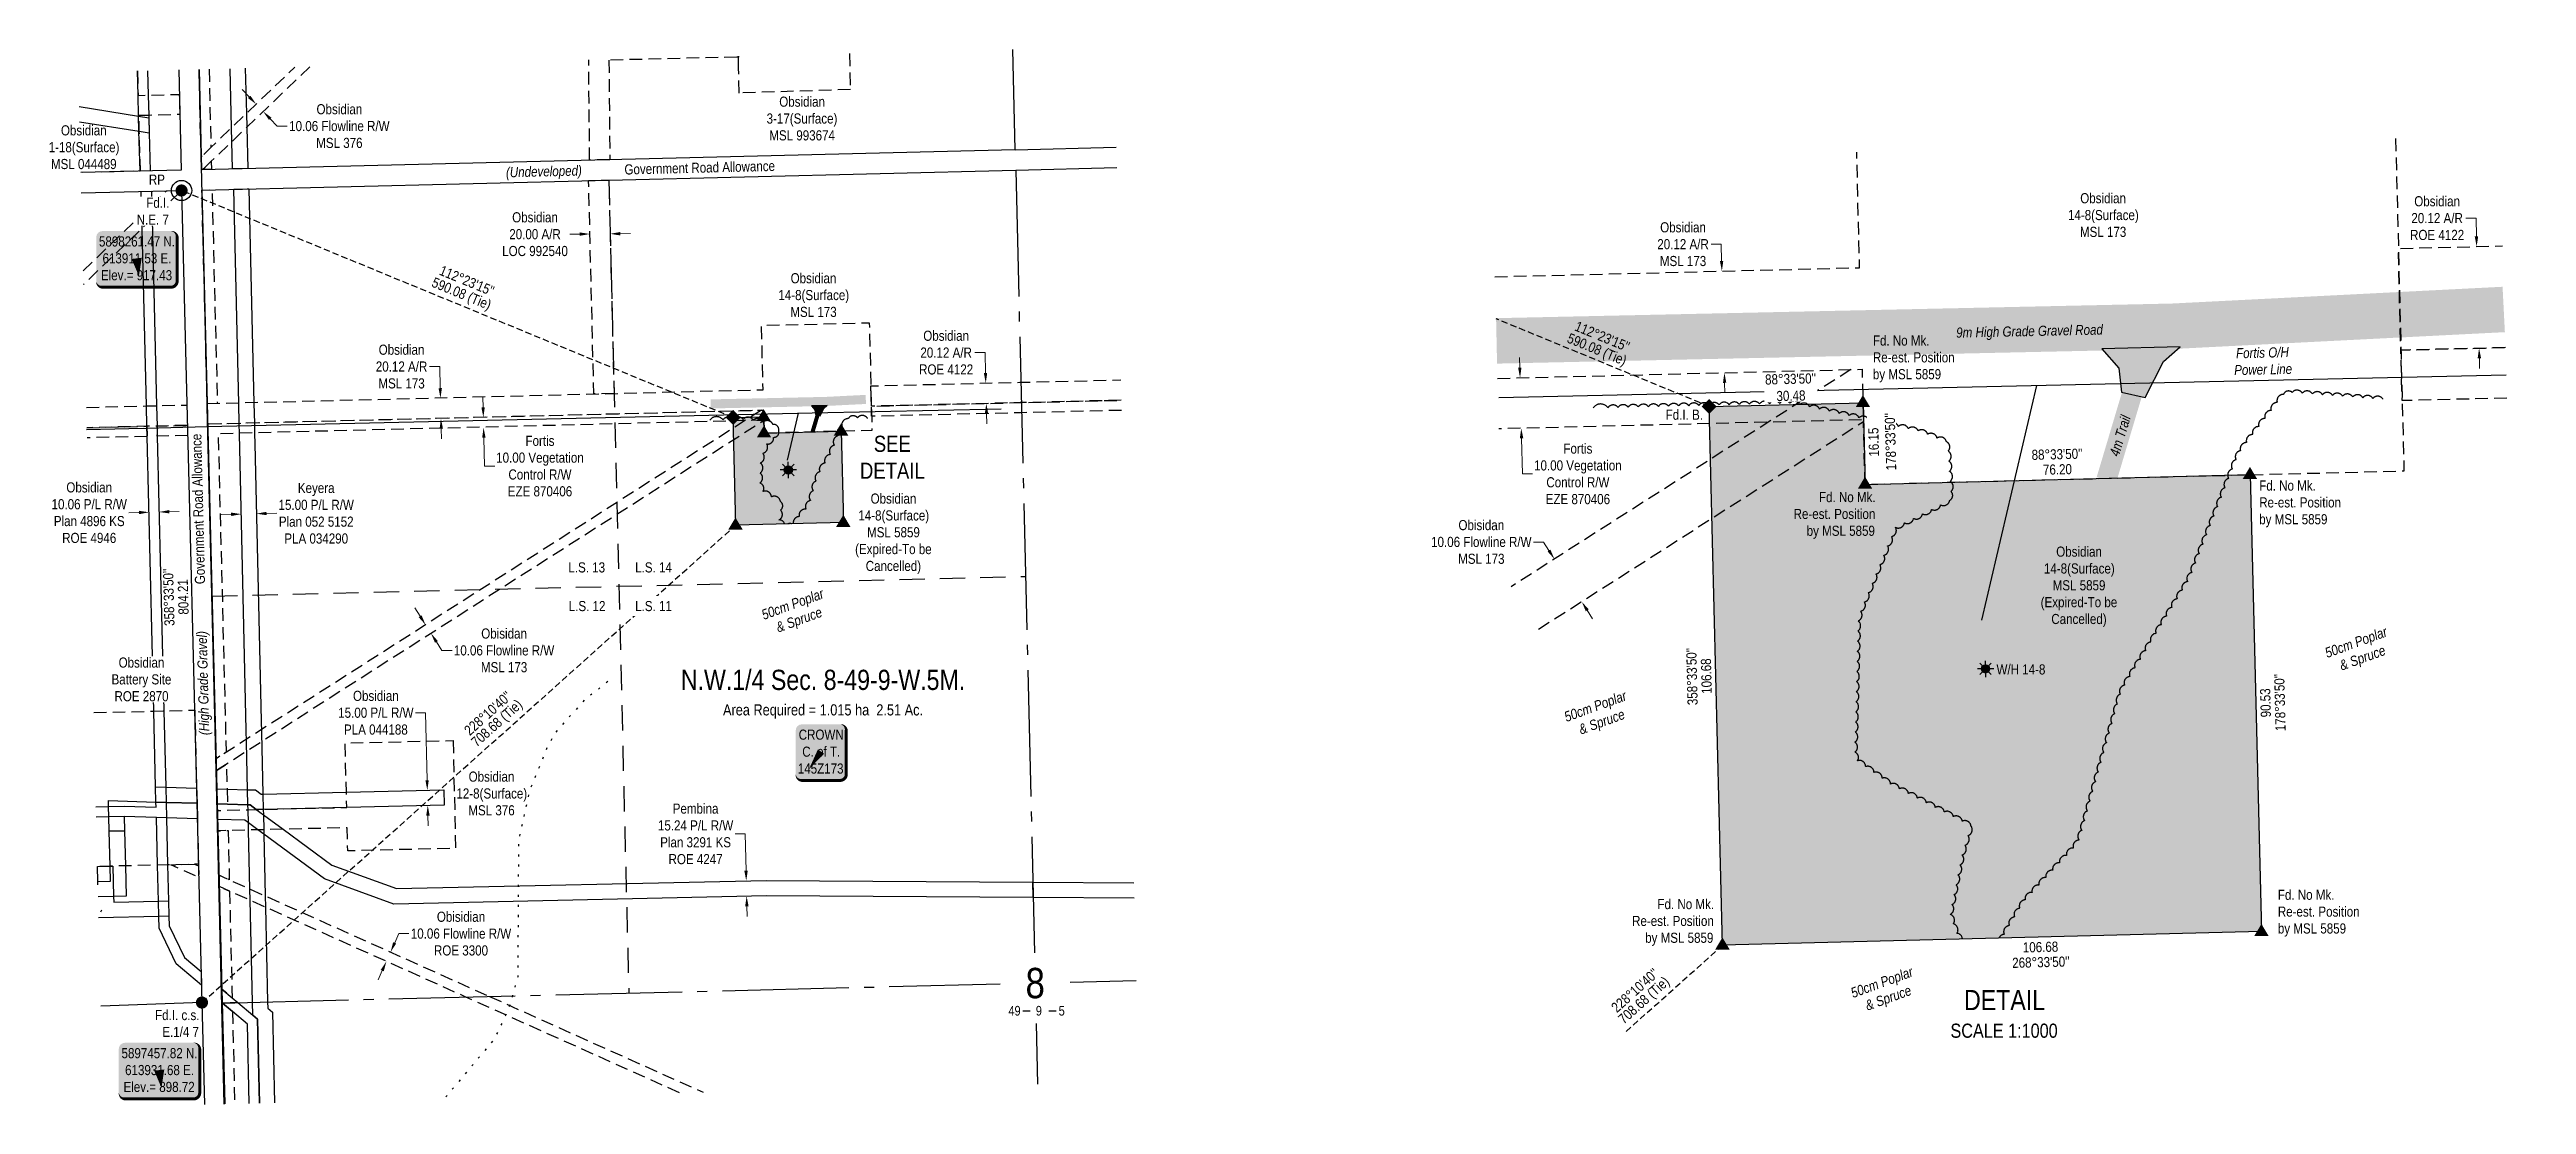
# Model space of a CAD drawing. Extents: x 611326 to 619223, y 5897357 to 5902021.
# Drawn here: x 613781 to 616231, y 5897357 to 5898401 of the extents above; entities that cross this region are included whole.
import ezdxf
from ezdxf.enums import TextEntityAlignment as Align

# ---------------------------------------------------------------- set-up
doc = ezdxf.new("R2010")
doc.units = 0
doc.header["$LTSCALE"] = 5
doc.header["$PDSIZE"] = 0.5
for name, pattern in [('0', [1, 1, 0]), ('foc-ACCESSROAD', [3.75, 2.5, -1.25]), ('foc-FLOWLINE', [3.75, 2.5, -1.25]), ('foc-LSD', [8, 5, -3]), ('foc-QUARTERLINE', [33, 25, -3, 2, -3]), ('foc-TIELINE', [1.875, 1.25, -0.625]), ('foc-WHEELTRACKS', [2, 0.4, -1.6])]:
    doc.linetypes.add(name, pattern=pattern)
doc.layers.get('Defpoints').update_dxf_attribs({"color": 9})
for name, color, linetype in [('10', 1, 'Continuous'), ('35', 37, 'Continuous'), ('9', 3, 'Continuous'), ('AS-OWNER', 7, 'Continuous'), ('AS-POWER', 104, 'foc-POWER'), ('AS-POWER-T', 104, 'Continuous'), ('AS-ROADS', 254, 'Continuous'), ('C-AR', 13, 'foc-ACCESSROAD'), ('C-FLOWLINE', 13, 'foc-FLOWLINE'), ('C-RW', 13, 'Continuous'), ('C-SYMBOL', 7, 'Continuous'), ('C-WS', 13, 'foc-ACCESSROAD'), ('C-WS-S', 8, 'Continuous'), ('DETAIL-T', 7, 'Continuous'), ('F-EZE', 190, 'foc-FLOWLINE'), ('F-RW', 190, 'Continuous'), ('F-VCE', 190, 'foc-FLOWLINE'), ('L-AREAREQUIRED', 7, 'Continuous'), ('L-BD', 7, 'Continuous'), ('L-BD1', 253, 'Continuous'), ('L-MON', 1, 'Continuous'), ('L-QSEC', 8, 'foc-QUARTERLINE'), ('L-ROAD-T', 7, 'Continuous'), ('L-SEC', 7, 'Continuous'), ('L-SECLBL', 7, 'Continuous'), ('L-SECTION-LSD', 7, 'foc-LSD'), ('L-TIE', 7, 'foc-TIELINE'), ('P-PROPOSED', 10, 'Continuous'), ('P-PROPOSED-H', 21, 'Continuous'), ('T-BUSH', 110, '0'), ('T-BUSH-T', 110, 'Continuous'), ('T-WATER-P3', 160, 'foc-WHEELTRACKS')]:
    doc.layers.add(name, color=color, linetype=linetype)
for name, color, linetype, lineweight in [('C-AR-T', 13, 'Continuous', 9), ('C-FLOWLINE-T', 13, 'Continuous', 9), ('C-RW-T', 13, 'Continuous', 9), ('C-WS-T', 13, 'Continuous', 9), ('F-RW-T', 190, 'Continuous', 9), ('F-VCE-T', 190, 'Continuous', 9), ('T-TEXT', 48, 'Continuous', 18)]:
    doc.layers.add(name, color=color, linetype=linetype, lineweight=lineweight)
doc.styles.add('100L', font='ARIALN.TTF', dxfattribs={"height": 11})
doc.styles.add('175L', font='ARIALN.TTF', dxfattribs={"height": 20})
doc.styles.add('80', font='ARIALN.TTF', dxfattribs={"height": 10})
doc.styles.add('80CG', font='ARIALN.TTF', dxfattribs={"height": 10})
doc.styles.add('80L', font='ARIALN.TTF', dxfattribs={"height": 10})
doc.styles.add('80LS', font='ARIALNI.TTF', dxfattribs={"height": 10})
doc.styles.add('foc-LtypeFont', font='ARIALN.TTF', dxfattribs={"height": 7.35})
doc.styles.add('SIMPLEX', font='ARIALN.TTF')
doc.linetypes.add('foc-POWER', pattern='A,6,-1,["P",foc-LtypeFont,S=0.2,R=0,X=-0.625,Y=-0.75],-1.24,4', length=12.24)
doc.dimstyles.new('Compass 5 000', dxfattribs={"dimscale": 5, "dimtxt": 9, "dimasz": 2, "dimexe": 0.2, "dimexo": 0.0625, "dimgap": 0.5, "dimtad": 0, "dimtih": 1, "dimtoh": 1, "dimzin": 0, "dimdsep": 46, "dimtxsty": '80CG', "dimcen": 0.1, "dimse1": 1, "dimse2": 1, "dimclrd": 256, "dimclrt": 256, "dimaunit": 1, "dimadec": 4, "dimazin": 0, "dimtfac": 0.06, "dimtofl": 0, "dimtmove": 0, "dimatfit": 1, "dimfxl": 0.2, "dimtolj": 1, "dimtzin": 0, "dimlwd": -1, "dimarcsym": 0})

msp = doc.modelspace()

# ---------------------------------------------------------------- texts
at = {"layer": 'AS-POWER-T', "insert": (615940.747, 5898105.359), "char_height": 9.99619, "attachment_point": 1, "rotation": 1.291196, "style": '80L'}
msp.add_mtext_dynamic_manual_height_columns('\\pi2.5633;{\\fArial Narrow|b0|i1|c0|p34;Fortis O/H\\P\\pi0.33703;Power Line}', width=57.1191, gutter_width=50, heights=[0], dxfattribs=at)
at = {"layer": 'C-SYMBOL', "color": 3, "style": '175L'}
msp.add_text('N.W.1/4 Sec. 8-49-9-W.5M.', height=19.99237, dxfattribs=at).set_placement((614545.943, 5897761.172), align=Align.BOTTOM_CENTER)
at = {"layer": 'C-WS-T', "attachment_point": 1, "style": '80L'}
for s, width, insert, char_height in [('\\pi12.811;Obsidian\\P\\pi0.29165;3-17(Surface)\\P\\pi2.9578;MSL 993674', 69.43834, (614489.837, 5898354.398), 9.99619), ('\\pi12.811;Obsidian\\P\\pi0.6769;1-18(Surface)\\P\\pi2.9339;MSL 044489', 69.43834, (613779.402, 5898326.016), 9.99619), ('\\pi12.811;Obsidian\\P\\pi0.6769;14-8(Surface)\\P\\pi12.5;MSL 173', 69.43834, (615776.531, 5898258.864), 9.99619), ('\\pi12.811;Obsidian\\P\\pi0.6769;14-8(Surface)\\P\\pi12.5;MSL 173', 69.43834, (614501.094, 5898179.669), 9.99619), ('\\pi15.523;Obsidian\\P\\pi3.3891;14-8(Surface)\\P\\pi12.015;MSL 5859\\P\\pi0.15704;(Expired-To be \\P\\pi10.685;Cancelled)', 74.86272, (614577.492, 5897961.586), 9.99619), ('\\pi15.523;Obsidian\\P\\pi3.3891;14-8(Surface)\\P\\pi12.015;MSL 5859\\P\\pi0.15704;(Expired-To be \\P\\pi10.685;Cancelled)', 74.86272, (615750.042, 5897909.069), 9.99619), ('W/H 14-8', 48.33403, (615706.521, 5897792.525), 9.9962), ('\\pi12.811;Obsidian\\P\\pi0.6769;12-8(Surface)\\P\\pi12.5;MSL 376', 69.43834, (614182.659, 5897686.399), 9.99619)]:
    msp.add_mtext_dynamic_manual_height_columns(s, width=width, gutter_width=50, heights=[0], dxfattribs=dict(at, insert=insert, char_height=char_height))
at = {"layer": 'DETAIL-T', "color": 3, "style": '80CG'}
for s, insert, char_height, width, attachment_point in [('SEE\\PDETAIL', (614614.514, 5897997.476), 15.9939, 63.61185, 5), ('\\pi74.076;DETAIL\\P\\pi60.604;{\\H0.7x;SCALE 1:1000}', (615600.361, 5897470.281), 19.99237, 225.74806, 1)]:
    msp.add_mtext(s, dxfattribs=dict(at, insert=insert, char_height=char_height, width=width, attachment_point=attachment_point))
at = {"layer": 'L-AREAREQUIRED', "color": 5, "style": '100L'}
msp.add_text('Area Required = 1.015 ha  2.51 Ac.', height=10.9958, dxfattribs=at).set_placement((614545.943, 5897738.68), align=Align.BOTTOM_CENTER)
at = {"layer": 'L-BD', "style": '80L'}
for s, height, rotation, p in [("112°23'15''", 9.99619, 337.6144, (614193.747, 5898172.254)), ('590.08 (Tie)', 9.99619, 337.6144, (614188.037, 5898158.39)), ("112°23'15''", 9.99619, 337.6144, (615316.666, 5898117.067)), ('590.08 (Tie)', 9.99619, 337.6144, (615310.955, 5898103.203)), ("358°33'50''", 9.99619, 91.4366, (613898.85, 5897858.934)), ('804.21', 9.9962, 91.4366, (613913.09, 5897859.291)), ("228°10'40''", 9.99619, 41.8228, (614214.458, 5897744.146)), ('708.68 (Tie)', 9.99619, 41.8228, (614223.956, 5897733.531)), ("228°10'40''", 9.99619, 41.8228, (615348.936, 5897469.917)), ('708.68 (Tie)', 9.99619, 41.8228, (615358.435, 5897459.302))]:
    msp.add_text(s, height=height, rotation=rotation, dxfattribs=at).set_placement(p, align=Align.MIDDLE)
at = {"layer": 'L-BD1', "style": '80L'}
for s, height, rotation, p in [("88°33'50''", 9.9962, 1.4386, (615766.418, 5898000.459)), ('76.20', 9.9962, 1.4386, (615766.795, 5897985.469)), ("358°33'50''", 9.99619, 91.4386, (615405.284, 5897780.503)), ('106.68', 9.9962, 91.4386, (615419.524, 5897780.86)), ('90.53', 9.9962, 91.4386, (615972.549, 5897754.39)), ("178°33'50''", 9.99619, 91.4386, (615986.789, 5897754.747)), ('106.68', 9.9962, 1.4386, (615750.049, 5897512.766)), ("268°33'50''", 9.99619, 1.4386, (615750.426, 5897497.777))]:
    msp.add_text(s, height=height, rotation=rotation, dxfattribs=at).set_placement(p, align=Align.MIDDLE)
at = {"layer": 'L-MON', "attachment_point": 1, "style": '80L'}
for s, width, insert, char_height in [('Fd. No Mk.\\PRe-est. Position\\Pby MSL 5859', 80.16139, (615584.272, 5898118.013), 9.99619), ('Fd.I. B.', 36.05498, (615379.337, 5898044.601), 9.9962), ('\\pi26.103;Fd. No Mk.\\P\\pi1.0101;Re-est. Position\\P\\pi13.925;by MSL 5859', 80.16139, (615504.846, 5897963.045), 9.99619), ('Fd. No Mk.\\PRe-est. Position\\Pby MSL 5859', 80.16139, (615966.35, 5897974.477), 9.99619), ('Fd. No Mk.\\PRe-est. Position\\Pby MSL 5859', 80.16139, (615984.781, 5897569.47), 9.99619), ('\\pi26.103;Fd. No Mk.\\P\\pi1.0101;Re-est. Position\\P\\pi13.925;by MSL 5859', 80.16139, (615345.107, 5897560.254), 9.99619), ('\\pi3.3953;Fd.I. c.s.\\P\\pi10.534;E.1/4 7', 45.37792, (613881.941, 5897450.441), 9.99619)]:
    msp.add_mtext_dynamic_manual_height_columns(s, width=width, gutter_width=50, heights=[0], dxfattribs=dict(at, insert=insert, char_height=char_height))
at = {"layer": 'L-ROAD-T', "style": '80L'}
for rotation, p in [(1.403479, (614423.979, 5898284.072)), (91.436667, (613927.941, 5897946.296))]:
    msp.add_text('Government Road Allowance', height=9.99619, rotation=rotation, dxfattribs=at).set_placement(p, align=Align.MIDDLE_CENTER)
at = {"layer": 'T-BUSH-T', "char_height": 9.99619, "attachment_point": 1, "rotation": 20, "style": '80L'}
for insert in [(614483.526, 5897845.717), (616029.746, 5897807.973), (615277.389, 5897744.667), (615560.773, 5897471.453)]:
    msp.add_mtext_dynamic_manual_height_columns('\\pi0.46135;{\\fArial Narrow|b0|i1|c0|p34;50cm Poplar\\P\\pi9.745;& Spruce}', width=65.40696, gutter_width=50, heights=[0], dxfattribs=dict(at, insert=insert))
at = {"layer": 'T-TEXT', "style": '80LS'}
for s, rotation, p in [('(Undeveloped)', 1.403479, (614269.894, 5898280.401)), ('(High Grade Gravel)', 91.436667, (613932.682, 5897773.971))]:
    msp.add_text(s, height=9.99619, rotation=rotation, dxfattribs=at).set_placement(p, align=Align.MIDDLE_CENTER)
at = {"layer": 'T-TEXT', "char_height": 9.99619, "attachment_point": 1, "style": '80L'}
for s, width, insert, rotation in [('{\\fArial Narrow|b0|i1|c0|p34;9m High Grade Gravel Road}', 147.65717, (615666.548, 5898125.786), 1.241195), ('\\pi0.3205;{\\fArial Narrow|b0|i1|c0|p34;4m Trail}', 41.95539, (615817.895, 5898000.117), 73.397372)]:
    msp.add_mtext_dynamic_manual_height_columns(s, width=width, gutter_width=50, heights=[0], dxfattribs=dict(at, insert=insert, rotation=rotation))

# ---------------------------------------------------------------- blocks, each defined once
blk = doc.blocks.new('fdia')
at = {"color": 255, "const_width": 1}
blk.add_lwpolyline([(-0.5, 0, 1), (0.5, 0, 1)], format="xyb", close=True, dxfattribs=at)
blk = doc.blocks.new('Fdiaa')
blk.add_blockref('fdia', (0, 0))
blk = doc.blocks.new('fdib')
at = {"color": 1, "const_width": 1.6}
blk.add_lwpolyline([(-0.4, 0, 1), (0.4, 0, 1)], format="xyb", close=True, dxfattribs=at)
at = {"color": 1}
blk.add_circle((0, 0), 0.8, dxfattribs=at)
blk = doc.blocks.new('Fdibb')
blk.add_blockref('fdib', (0, 0))
blk = doc.blocks.new('fdicc')
for name in ['Fdibb', 'Fdiaa']:
    blk.add_blockref(name, (0, 0))
blk = doc.blocks.new('FDI')
blk.add_blockref('fdicc', (0, 0))
blk = doc.blocks.new('TRIA')
blk.add_hatch(color=255).paths.add_polyline_path([(-0.04, 1.52), (-1.47, -0.87), (1.39, -0.87)])
blk = doc.blocks.new('TRIAA')
blk.add_blockref('TRIA', (0, 0))
blk = doc.blocks.new('TRIB')
at = {"color": 1}
blk.add_lwpolyline([(-1.12, -0.67), (-0.04, 1.13), (1.04, -0.67)], close=True, dxfattribs=at)
blk = doc.blocks.new('TRIBB')
blk.add_blockref('TRIB', (0, 0))
blk = doc.blocks.new('TRICC')
for name in ['TRIAA', 'TRIBB']:
    blk.add_blockref(name, (0, 0))
blk = doc.blocks.new('plspike')
blk.add_blockref('TRICC', (0, 0))
blk = doc.blocks.new('GAS')
h = blk.add_hatch(color=255)
h.dxf.hatch_style = 1
edge = h.paths.add_edge_path()
edge.add_arc((0, 0), 0.9, 0, 360)
for p, q in [((-0.81, 0), (-1.62, 0)), ((-0.57, 0.57), (-1.14, 1.14)), ((0, 0.81), (0, 1.62)), ((0.57, 0.57), (1.14, 1.14)), ((1.62, 0), (0.81, 0)), ((-0.57, -0.57), (-1.14, -1.14)), ((0, -0.81), (0, -1.62)), ((1.14, -1.14), (0.57, -0.57))]:
    blk.add_line(p, q)
blk.add_circle((0, 0), 0.8)
blk = doc.blocks.new('L-SECLBL')
at = {"layer": '9', "color": 7}
for p, q in [((-5.1, -27.8), (-12.3, -27.8)), ((20.7, -27.8), (13.5, -27.8))]:
    blk.add_line(p, q, dxfattribs=at)
at = {"layer": '10', "color": 2, "style": 'SIMPLEX'}
blk.add_attdef('SEC', text='', height=30, dxfattribs=at).set_placement((0, 0), align=Align.MIDDLE)
at = {"layer": '10', "color": 5, "style": '80L'}
blk.add_attdef('TWP', text='', height=9.5, dxfattribs=at).set_placement((-14.4, -27.4), align=Align.MIDDLE_RIGHT)
blk.add_attdef('RGE', text='', height=9.5, dxfattribs=at).set_placement((3.6, -27.4), align=Align.MIDDLE_CENTER)
blk.add_attdef('MER', text='', height=9.5, dxfattribs=at).set_placement((23.2, -27.4), align=Align.MIDDLE_LEFT)
blk = doc.blocks.new('*D419')
at = {"layer": 'Defpoints', "color": 0, "transparency": 16777216}
for p in [(614464, 5897578.2), (614470, 5897578.3), (614464.3, 5897562.9)]:
    blk.add_point(p, dxfattribs=at)
at = {"layer": 'F-RW-T', "transparency": 16777216}
for p, q in [((614469, 5897624.7), (614459, 5897624.7)), ((614469.8, 5897588.3), (614469, 5897624.7)), ((614470.6, 5897553.1), (614470.8, 5897543.1))]:
    blk.add_line(p, q, dxfattribs=at)
for points in [[(614471.5, 5897588.3), (614468.1, 5897588.3), (614470, 5897578.3)], [(614472.3, 5897553.1), (614468.9, 5897553), (614470.4, 5897563.1)]]:
    blk.add_solid(points, dxfattribs=at)
at = {"layer": 'F-RW-T', "transparency": 16777216, "insert": (614419.9, 5897624.7), "char_height": 10, "attachment_point": 5, "style": '80CG'}
blk.add_mtext('\\A1;Pembina\\P15.24 P/L R/W\\PPlan 3291 KS\\PROE 4247', dxfattribs=at)
blk = doc.blocks.new('*D420')
at = {"layer": 'C-FLOWLINE-T', "transparency": 16777216}
for p, q in [((614147.4, 5897840.1), (614142.1, 5897848.5)), ((614163.6, 5897814.8), (614169, 5897806.3)), ((614169, 5897806.3), (614179, 5897806.3))]:
    blk.add_line(p, q, dxfattribs=at)
for points in [[(614148.9, 5897841), (614146, 5897839.2), (614152.8, 5897831.7)], [(614165, 5897815.6), (614162.2, 5897813.9), (614158.2, 5897823.2)]]:
    blk.add_solid(points, dxfattribs=at)
at = {"layer": 'Defpoints', "color": 0, "transparency": 16777216}
for p in [(614125.7, 5897814.3), (614158.2, 5897823.2), (614131.1, 5897805.9)]:
    blk.add_point(p, dxfattribs=at)
at = {"layer": 'C-FLOWLINE-T', "transparency": 16777216, "insert": (614230.5, 5897806.3), "char_height": 10, "attachment_point": 5, "style": '80CG'}
blk.add_mtext('\\A1;Obisidan\\P10.06 Flowline R/W\\PMSL 173', dxfattribs=at)
blk = doc.blocks.new('*D421')
at = {"layer": 'C-AR-T', "transparency": 16777216}
for p, q in [((614166.8, 5898087.2), (614156.8, 5898087.2)), ((614167.4, 5898065.8), (614166.8, 5898087.2)), ((614168.4, 5898025.7), (614168.7, 5898015.7))]:
    blk.add_line(p, q, dxfattribs=at)
for points in [[(614169, 5898065.9), (614165.7, 5898065.8), (614167.6, 5898055.8)], [(614170.1, 5898025.7), (614166.7, 5898025.7), (614168.1, 5898035.7)]]:
    blk.add_solid(points, dxfattribs=at)
at = {"layer": 'Defpoints', "color": 0, "transparency": 16777216}
for p in [(614167.6, 5898055.8), (614192.5, 5898056.5), (614193.1, 5898036.3)]:
    blk.add_point(p, dxfattribs=at)
at = {"layer": 'C-AR-T', "transparency": 16777216, "insert": (614129.1, 5898087.2), "char_height": 10, "attachment_point": 5, "style": '80CG'}
blk.add_mtext('\\A1;Obsidian\\P20.12 A/R\\PMSL 173', dxfattribs=at)
blk = doc.blocks.new('*D422')
at = {"layer": 'Defpoints', "color": 0, "transparency": 16777216}
for p in [(614210.1, 5898036.8), (614210.2, 5898026.8), (614210.4, 5898026.8)]:
    blk.add_point(p, dxfattribs=at)
at = {"layer": 'F-VCE-T', "transparency": 16777216}
for p, q in [((614209.7, 5898046.8), (614209.5, 5898056.8)), ((614210.5, 5898016.8), (614211.2, 5897988.7)), ((614211.2, 5897988.7), (614221.2, 5897988.7))]:
    blk.add_line(p, q, dxfattribs=at)
for points in [[(614211.4, 5898046.8), (614208.1, 5898046.7), (614210, 5898036.8)], [(614212.2, 5898016.8), (614208.8, 5898016.7), (614210.2, 5898026.8)]]:
    blk.add_solid(points, dxfattribs=at)
at = {"layer": 'F-VCE-T', "transparency": 16777216, "insert": (614266, 5897988.7), "char_height": 10, "attachment_point": 5, "style": '80CG'}
blk.add_mtext('\\A1;Fortis\\P10.00 Vegetation\\PControl R/W\\PEZE 870406', dxfattribs=at)
blk = doc.blocks.new('*D423')
at = {"layer": 'C-RW-T', "transparency": 16777216}
for p, q in [((614152.8, 5897744.6), (614142.8, 5897744.6)), ((614154.4, 5897677.8), (614152.8, 5897744.6)), ((614155.2, 5897642.8), (614155.4, 5897632.8))]:
    blk.add_line(p, q, dxfattribs=at)
for points in [[(614156, 5897677.9), (614152.7, 5897677.8), (614154.6, 5897667.8)], [(614156.9, 5897642.9), (614153.5, 5897642.8), (614155, 5897652.8)]]:
    blk.add_solid(points, dxfattribs=at)
at = {"layer": 'Defpoints', "color": 0, "transparency": 16777216}
for p in [(614052.2, 5897665.4), (614154.6, 5897667.8), (614052.6, 5897650.4)]:
    blk.add_point(p, dxfattribs=at)
at = {"layer": 'C-RW-T', "transparency": 16777216, "insert": (614103.7, 5897744.6), "char_height": 10, "attachment_point": 5, "style": '80CG'}
blk.add_mtext('\\A1;Obsidian\\P15.00 P/L R/W\\PPLA 044188', dxfattribs=at)
blk = doc.blocks.new('*D424')
at = {"layer": 'Defpoints', "color": 0, "transparency": 16777216}
for p in [(613970.5, 5897941.6), (613985.6, 5897942), (613985.6, 5897941.6)]:
    blk.add_point(p, dxfattribs=at)
at = {"layer": 'F-RW-T', "transparency": 16777216}
for p, q in [((613960.6, 5897941), (613950.6, 5897940.8)), ((613995.6, 5897941.8), (614005.6, 5897942))]:
    blk.add_line(p, q, dxfattribs=at)
for points in [[(613960.5, 5897942.7), (613960.6, 5897939.3), (613970.6, 5897941.2)], [(613995.5, 5897943.5), (613995.6, 5897940.2), (613985.6, 5897941.6)]]:
    blk.add_solid(points, dxfattribs=at)
at = {"layer": 'F-RW-T', "transparency": 16777216, "insert": (614044.7, 5897942), "char_height": 10, "attachment_point": 5, "style": '80CG'}
blk.add_mtext('\\A1;Keyera\\P15.00 P/L R/W\\PPlan 052 5152\\PPLA 034290', dxfattribs=at)
blk = doc.blocks.new('*D425')
at = {"layer": 'C-FLOWLINE-T', "transparency": 16777216}
for p, q in [((614122.3, 5897516.9), (614126.4, 5897526)), ((614126.4, 5897526), (614136.4, 5897526)), ((614110, 5897489.4), (614105.9, 5897480.3))]:
    blk.add_line(p, q, dxfattribs=at)
for points in [[(614120.8, 5897517.5), (614123.8, 5897516.2), (614118.2, 5897507.7)], [(614108.5, 5897490.1), (614111.5, 5897488.7), (614114.1, 5897498.5)]]:
    blk.add_solid(points, dxfattribs=at)
at = {"layer": 'Defpoints', "color": 0, "transparency": 16777216}
for p in [(614114.1, 5897498.5), (614138.9, 5897498.4), (614134.8, 5897489.2)]:
    blk.add_point(p, dxfattribs=at)
at = {"layer": 'C-FLOWLINE-T', "transparency": 16777216, "insert": (614187.9, 5897526), "char_height": 10, "attachment_point": 5, "style": '80CG'}
blk.add_mtext('\\A1;Obisidian\\P10.06 Flowline R/W\\PROE 3300', dxfattribs=at)
blk = doc.blocks.new('*D426')
at = {"layer": 'C-AR-T', "transparency": 16777216}
for p, q in [((614706.2, 5898101), (614696.2, 5898101)), ((614706.7, 5898080.8), (614706.2, 5898101)), ((614707.6, 5898040.7), (614707.9, 5898030.7))]:
    blk.add_line(p, q, dxfattribs=at)
for points in [[(614708.3, 5898080.9), (614705, 5898080.8), (614706.9, 5898070.8)], [(614709.3, 5898040.8), (614706, 5898040.7), (614707.4, 5898050.7)]]:
    blk.add_solid(points, dxfattribs=at)
at = {"layer": 'Defpoints', "color": 0, "transparency": 16777216}
for p in [(614706.9, 5898070.8), (614709.3, 5898070.9), (614709.8, 5898050.8)]:
    blk.add_point(p, dxfattribs=at)
at = {"layer": 'C-AR-T', "transparency": 16777216, "insert": (614667.7, 5898101), "char_height": 10, "attachment_point": 5, "style": '80CG'}
blk.add_mtext('\\A1;Obsidian\\P20.12 A/R\\PROE 4122', dxfattribs=at)
blk = doc.blocks.new('RP')
at = {"layer": '35', "color": 3}
blk.add_circle((0, 0), 10, dxfattribs=at)
at = {"layer": '35', "color": 3, "style": '80'}
blk.add_attdef('RP_001', (-32.4, 5.8), '', height=10, dxfattribs=at)
blk = doc.blocks.new('*D428')
at = {"layer": 'C-AR-T', "transparency": 16777216}
for p, q in [((614305.4, 5898218.3), (614295.4, 5898218.2)), ((614345.4, 5898218.7), (614355.4, 5898218.8))]:
    blk.add_line(p, q, dxfattribs=at)
for points in [[(614305.4, 5898220), (614305.4, 5898216.7), (614315.4, 5898218.4)], [(614345.4, 5898220.4), (614345.4, 5898217), (614335.4, 5898218.6)]]:
    blk.add_solid(points, dxfattribs=at)
at = {"layer": 'Defpoints', "color": 0, "transparency": 16777216}
for p in [(614315.4, 5898218.4), (614315.4, 5898210.6), (614335.5, 5898210.8)]:
    blk.add_point(p, dxfattribs=at)
at = {"layer": 'C-AR-T', "transparency": 16777216, "insert": (614261.1, 5898218.2), "char_height": 10, "attachment_point": 5, "style": '80CG'}
blk.add_mtext('\\A1;Obsidian\\P20.00 A/R\\PLOC 992540', dxfattribs=at)
blk = doc.blocks.new('*D429')
at = {"layer": 'C-FLOWLINE-T', "transparency": 16777216}
for p, q in [((613978.4, 5898354.1), (613971.4, 5898361.4)), ((613999.2, 5898332.4), (614006.1, 5898325.2)), ((614006.1, 5898325.2), (614016.1, 5898325.2))]:
    blk.add_line(p, q, dxfattribs=at)
for points in [[(613979.6, 5898355.3), (613977.2, 5898353), (613985.3, 5898346.9)], [(614000.4, 5898333.6), (613998, 5898331.3), (613992.2, 5898339.7)]]:
    blk.add_solid(points, dxfattribs=at)
at = {"layer": 'Defpoints', "color": 0, "transparency": 16777216}
for p in [(613982.5, 5898344.2), (613989.4, 5898337), (613992.2, 5898339.7)]:
    blk.add_point(p, dxfattribs=at)
at = {"layer": 'C-FLOWLINE-T', "transparency": 16777216, "insert": (614067.6, 5898325.2), "char_height": 10, "attachment_point": 5, "style": '80CG'}
blk.add_mtext('\\A1;Obsidian\\P10.06 Flowline R/W\\PMSL 376', dxfattribs=at)
blk = doc.blocks.new('*D430')
at = {"layer": 'C-RW-T', "transparency": 16777216}
for p, q in [((613869.3, 5897942.8), (613859.3, 5897942.6)), ((613899.4, 5897943.5), (613909.3, 5897943.8))]:
    blk.add_line(p, q, dxfattribs=at)
for points in [[(613869.3, 5897944.5), (613869.3, 5897941.1), (613879.3, 5897943)], [(613899.3, 5897945.2), (613899.4, 5897941.9), (613889.4, 5897943.3)]]:
    blk.add_solid(points, dxfattribs=at)
at = {"layer": 'Defpoints', "color": 0, "transparency": 16777216}
for p in [(613879.2, 5897946), (613879.3, 5897943), (613889.3, 5897946.3)]:
    blk.add_point(p, dxfattribs=at)
at = {"layer": 'C-RW-T', "transparency": 16777216, "insert": (613820.2, 5897942.6), "char_height": 10, "attachment_point": 5, "style": '80CG'}
blk.add_mtext('\\A1;Obsidian\\P10.06 P/L R/W\\PPlan 4896 KS\\PROE 4946', dxfattribs=at)
blk = doc.blocks.new('*D432')
at = {"layer": 'C-AR-T', "transparency": 16777216}
for p, q in [((616180.8, 5898234.1), (616170.8, 5898234.1)), ((616181.2, 5898216), (616180.8, 5898234.1)), ((616184.1, 5898095.4), (616184.3, 5898085.4))]:
    blk.add_line(p, q, dxfattribs=at)
for points in [[(616182.9, 5898216.1), (616179.5, 5898216), (616181.4, 5898206)], [(616185.8, 5898095.4), (616182.4, 5898095.4), (616183.8, 5898105.4)]]:
    blk.add_solid(points, dxfattribs=at)
at = {"layer": 'Defpoints', "color": 0, "transparency": 16777216}
for p in [(616149.5, 5898205.2), (616181.4, 5898206), (616151.9, 5898104.6)]:
    blk.add_point(p, dxfattribs=at)
at = {"layer": 'C-AR-T', "transparency": 16777216, "insert": (616142.3, 5898234.1), "char_height": 10, "attachment_point": 5, "style": '80CG'}
blk.add_mtext('\\A1;Obsidian\\P20.12 A/R\\PROE 4122', dxfattribs=at)
blk = doc.blocks.new('*D433')
at = {"layer": 'Defpoints', "color": 0, "transparency": 16777216}
for p in [(615266.7, 5898076.9), (615236.5, 5898026.1), (615268, 5898026.9)]:
    blk.add_point(p, dxfattribs=at)
at = {"layer": 'F-VCE-T', "transparency": 16777216}
for p, q in [((615235, 5898086.1), (615234.8, 5898096.1)), ((615236.8, 5898016.1), (615237.7, 5897981)), ((615237.7, 5897981), (615247.7, 5897981))]:
    blk.add_line(p, q, dxfattribs=at)
for points in [[(615236.7, 5898086.1), (615233.4, 5898086), (615235.3, 5898076.1)], [(615238.5, 5898016.2), (615235.1, 5898016.1), (615236.5, 5898026.1)]]:
    blk.add_solid(points, dxfattribs=at)
at = {"layer": 'F-VCE-T', "transparency": 16777216, "insert": (615292.5, 5897981), "char_height": 10, "attachment_point": 5, "style": '80CG'}
blk.add_mtext('\\A1;Fortis\\P10.00 Vegetation\\PControl R/W\\PEZE 870406', dxfattribs=at)
blk = doc.blocks.new('*D434')
at = {"layer": 'C-AR-T', "transparency": 16777216}
for p, q in [((615434.2, 5898208.3), (615424.2, 5898208.3)), ((615434.6, 5898191.7), (615434.2, 5898208.3)), ((615437.6, 5898071.2), (615437.9, 5898061.2))]:
    blk.add_line(p, q, dxfattribs=at)
for points in [[(615436.3, 5898191.7), (615433, 5898191.6), (615434.9, 5898181.7)], [(615439.3, 5898071.2), (615436, 5898071.1), (615437.4, 5898081.1)]]:
    blk.add_solid(points, dxfattribs=at)
at = {"layer": 'Defpoints', "color": 0, "transparency": 16777216}
for p in [(615434.9, 5898181.7), (615450.2, 5898182.1), (615452.7, 5898081.5)]:
    blk.add_point(p, dxfattribs=at)
at = {"layer": 'C-AR-T', "transparency": 16777216, "insert": (615396.5, 5898208.3), "char_height": 10, "attachment_point": 5, "style": '80CG'}
blk.add_mtext('\\A1;Obsidian\\P20.12 A/R\\PMSL 173', dxfattribs=at)
blk = doc.blocks.new('*D435')
at = {"layer": 'C-FLOWLINE-T', "transparency": 16777216}
for p, q in [((615258.5, 5897913.6), (615248.5, 5897913.6)), ((615263.9, 5897905.2), (615258.5, 5897913.6)), ((615301.8, 5897846), (615307.1, 5897837.5))]:
    blk.add_line(p, q, dxfattribs=at)
for points in [[(615265.3, 5897906.1), (615262.5, 5897904.3), (615269.3, 5897896.7)], [(615303.2, 5897846.9), (615300.3, 5897845.1), (615296.4, 5897854.4)]]:
    blk.add_solid(points, dxfattribs=at)
at = {"layer": 'Defpoints', "color": 0, "transparency": 16777216}
for p in [(615268.2, 5897896.1), (615269.3, 5897896.7), (615295.3, 5897853.7)]:
    blk.add_point(p, dxfattribs=at)
at = {"layer": 'C-FLOWLINE-T', "transparency": 16777216, "insert": (615197, 5897913.6), "char_height": 10, "attachment_point": 5, "style": '80CG'}
blk.add_mtext('\\A1;Obisidan\\P10.06 Flowline R/W\\PMSL 173', dxfattribs=at)
blk = doc.blocks.new('SMONA')
blk.add_hatch(color=255).paths.add_polyline_path([(0, -1.49), (1.49, 0), (0, 1.49), (-1.49, 0)])
blk = doc.blocks.new('SMONAA')
blk.add_blockref('SMONA', (0, 0))
blk = doc.blocks.new('SMONB')
at = {"color": 1}
blk.add_solid([(0, 1.2), (1.2, 0), (-1.2, 0), (0, -1.2)], dxfattribs=at)
blk = doc.blocks.new('SMONBB')
blk.add_blockref('SMONB', (0, 0))
blk = doc.blocks.new('SMONCC')
for name in ['SMONAA', 'SMONBB']:
    blk.add_blockref(name, (0, 0))
blk = doc.blocks.new('FDIBAR')
blk.add_blockref('SMONCC', (0, 0))
blk = doc.blocks.new('*U448')
h = blk.add_hatch(color=59)
edge = h.paths.add_edge_path()
edge.add_line((-19, -28.5), (19, -28.5))
edge.add_arc((19, -22.5), 6, 270, 360)
edge.add_line((25, -22.5), (25, 21))
edge.add_arc((19, 21), 6, 0, 90)
edge.add_line((19, 27), (-19, 27))
edge.add_arc((-19, 21), 6, 90, 180)
edge.add_line((-25, 21), (-25, -22.5))
edge.add_arc((-19, -22.5), 6, 180, 270)
at = {"color": 1, "flags": 128}
blk.add_lwpolyline([(-19, -28.5, 3, 3, 0), (19, -28.5, 3, 3, 0.414214), (25, -22.5, 3, 3, 0), (25, 21, 3, 0, 0.414214), (19, 27, 0, 0, 0), (-19, 27, 0, 0, 0.414214), (-25, 21, 0, 0, 0), (-25, -22.5, 0, 3, 0.414214)], format="xyseb", close=True, dxfattribs=at)
blk.add_lwpolyline([(-11.8, -17.2, 0, 7.5, 0), (0, 0, 0, 0, 0)], format="xyseb", dxfattribs=at)
at = {"color": 1, "style": '80'}
blk.add_attdef('ENTER_TEXT_001', (-36, -5), '', height=10, dxfattribs=at)
blk = doc.blocks.new('*U450')
h = blk.add_hatch(color=254)
edge = h.paths.add_edge_path()
edge.add_line((-34, -28.5), (34, -28.5))
edge.add_arc((34, -22.5), 6, 270, 360)
edge.add_line((40, -22.5), (40, 21))
edge.add_arc((34, 21), 6, 0, 90)
edge.add_line((34, 27), (-34, 27))
edge.add_arc((-34, 21), 6, 90, 180)
edge.add_line((-40, 21), (-40, -22.5))
edge.add_arc((-34, -22.5), 6, 180, 270)
at = {"color": 1, "flags": 128}
blk.add_lwpolyline([(-34, -28.5, 3, 3, 0), (34, -28.5, 3, 3, 0.414214), (40, -22.5, 3, 3, 0), (40, 21, 3, 0, 0.414214), (34, 27, 0, 0, 0), (-34, 27, 0, 0, 0.414214), (-40, 21, 0, 0, 0), (-40, -22.5, 0, 3, 0.414214)], format="xyseb", close=True, dxfattribs=at)
blk.add_lwpolyline([(2.2, -17.5, 0, 10, 0), (0, 0, 5, 5, 0)], format="xyseb", dxfattribs=at)
at = {"color": 1, "style": '80'}
blk.add_attdef('ENTER_TEXT_001', (-36, -5), '', height=10, dxfattribs=at)

# ---------------------------------------------------------------- dimensions: what is measured, and where the dimension line sits
at = {"layer": 'C-AR-T'}
dim = msp.add_aligned_dim(p1=(614335.485, 5898210.774), p2=(614315.449, 5898210.587), distance=-7.847, text='Obsidian\\P20.00 A/R\\PLOC 992540', dimstyle='Compass 5 000', dxfattribs=at)
dim.commit()
dim.dimension.update_dxf_attribs({"geometry": '*D428', "text_midpoint": (614261.086, 5898218.248)})
for base, p1, p2, angle, text, picture, middle in [((616181.437, 5898206.014), (616151.862, 5898104.622), (616149.452, 5898205.248), 91.372087, 'Obsidian\\P20.12 A/R\\PROE 4122', '*D432', (616142.261, 5898234.131)), ((615434.893, 5898181.68), (615452.702, 5898081.531), (615450.195, 5898182.061), 91.428636, 'Obsidian\\P20.12 A/R\\PMSL 173', '*D434', (615396.494, 5898208.29)), ((614706.909, 5898070.837), (614709.799, 5898050.769), (614709.317, 5898070.894), 91.372089, 'Obsidian\\P20.12 A/R\\PROE 4122', '*D426', (614667.683, 5898101.015)), ((614167.618, 5898055.84), (614193.063, 5898036.346), (614192.538, 5898056.49), 91.492366, 'Obsidian\\P20.12 A/R\\PMSL 173', '*D421', (614129.067, 5898087.168))]:
    dim = msp.add_linear_dim(base=base, p1=p1, p2=p2, angle=angle, text=text, dimstyle='Compass 5 000', dxfattribs=at)
    dim.commit()
    dim.dimension.update_dxf_attribs({"geometry": picture, "text_midpoint": middle, "dimtype": 161})
at = {"layer": 'C-FLOWLINE-T'}
for p1, p2, distance, text, picture, middle in [((613982.465, 5898344.223), (613989.431, 5898336.96), 3.893, 'Obsidian\\P10.06 Flowline R/W\\PMSL 376', '*D429', (614067.579, 5898325.22)), ((615295.286, 5897853.699), (615268.187, 5897896.052), -1.279, 'Obisidan\\P10.06 Flowline R/W\\PMSL 173', '*D435', (615196.991, 5897913.588))]:
    dim = msp.add_aligned_dim(p1=p1, p2=p2, distance=distance, text=text, dimstyle='Compass 5 000', dxfattribs=at)
    dim.commit()
    dim.dimension.update_dxf_attribs({"geometry": picture, "text_midpoint": middle})
dim = msp.add_linear_dim(base=(614114.075, 5897498.549), p1=(614138.944, 5897498.427), p2=(614134.821, 5897489.24), angle=245.832663, text='Obisidian\\P10.06 Flowline R/W\\PROE 3300', dimstyle='Compass 5 000', dxfattribs=at)
dim.commit()
dim.dimension.update_dxf_attribs({"geometry": '*D425', "text_midpoint": (614187.88, 5897525.984), "dimtype": 161})
at = {"layer": 'C-RW-T'}
dim = msp.add_aligned_dim(p1=(613889.282, 5897946.256), p2=(613879.231, 5897946.013), distance=2.969, text='Obsidian\\P10.06 P/L R/W\\PPlan 4896 KS\\PROE 4946', dimstyle='Compass 5 000', dxfattribs=at)
dim.commit()
dim.dimension.update_dxf_attribs({"geometry": '*D430', "text_midpoint": (613820.223, 5897942.563)})
dim = msp.add_linear_dim(base=(614154.613, 5897667.816), p1=(614052.573, 5897650.418), p2=(614052.222, 5897665.415), angle=91.343532, text='Obsidian\\P15.00 P/L R/W\\PPLA 044188', dimstyle='Compass 5 000', dxfattribs=at)
dim.commit()
dim.dimension.update_dxf_attribs({"geometry": '*D423', "text_midpoint": (614103.726, 5897744.617), "dimtype": 161})
at = {"layer": 'F-RW-T'}
dim = msp.add_aligned_dim(p1=(613970.547, 5897941.608), p2=(613985.579, 5897941.957), distance=-0.371, text='Keyera\\P15.00 P/L R/W\\PPlan 052 5152\\PPLA 034290', dimstyle='Compass 5 000', dxfattribs=at)
dim.commit()
dim.dimension.update_dxf_attribs({"geometry": '*D424', "text_midpoint": (614044.668, 5897942.049)})
dim = msp.add_linear_dim(base=(614470.031, 5897578.301), p1=(614464.331, 5897562.936), p2=(614463.992, 5897578.166), angle=91.274575, text='Pembina\\P15.24 P/L R/W\\PPlan 3291 KS\\PROE 4247', dimstyle='Compass 5 000', dxfattribs=at)
dim.commit()
dim.dimension.update_dxf_attribs({"geometry": '*D419', "text_midpoint": (614419.913, 5897624.665), "dimtype": 161})
at = {"layer": 'F-VCE-T'}
for base, p1, p2, angle, picture, middle in [((615236.54, 5898026.131), (615266.711, 5898076.892), (615267.977, 5898026.928), 271.452124, '*D433', (615292.486, 5897980.979)), ((614210.247, 5898026.78), (614210.109, 5898036.789), (614210.369, 5898026.783), 271.487281, '*D422', (614266.039, 5897988.661))]:
    dim = msp.add_linear_dim(base=base, p1=p1, p2=p2, angle=angle, text='Fortis\\P10.00 Vegetation\\PControl R/W\\PEZE 870406', dimstyle='Compass 5 000', dxfattribs=at)
    dim.commit()
    dim.dimension.update_dxf_attribs({"geometry": picture, "text_midpoint": middle, "dimtype": 161})

# ---------------------------------------------------------------- hatches: boundary and pattern name
at = {"layer": 'AS-ROADS'}
h = msp.add_hatch(color=256, dxfattribs=at)
h.dxf.hatch_style = 1
h.paths.add_polyline_path([(615810.58, 5898104.769), (615827.413, 5898085.521), (615830.208, 5898061.966), (615853.528, 5898056.461), (615871.543, 5898092.171), (615888.208, 5898106.666)])
h = msp.add_hatch(color=256, dxfattribs=at)
h.dxf.hatch_style = 1
h.paths.add_polyline_path([(614534.577, 5898048.237), (614537.944, 5898044.387), (614538.503, 5898039.676), (614543.167, 5898038.575), (614546.77, 5898045.717), (614550.103, 5898048.616)])
at = {"layer": 'P-PROPOSED-H'}
h = msp.add_hatch(color=256, dxfattribs=at)
h.dxf.hatch_style = 1
h.paths.add_polyline_path([(614456.933, 5898036.827), (614487.38, 5898037.574), (614487.802, 5898021.41), (614563.939, 5898023.346), (614566.206, 5897932.88), (614459.596, 5897930.209)])
h = msp.add_hatch(color=256, dxfattribs=at)
h.dxf.hatch_style = 1
h.paths.add_polyline_path([(615422.358, 5898047.721), (615574.593, 5898051.456), (615576.703, 5897970.636), (615957.388, 5897980.316), (615968.723, 5897527.986), (615435.673, 5897514.631)])

# ---------------------------------------------------------------- linework, layer by layer
at = {"layer": 'AS-POWER', "flags": 128}
for points in [[(613953.562, 5897357.393), (613947.271, 5897619.291), (613944.651, 5897728.426), (613936.988, 5898047.509), (613936.871, 5898052.421), (613928.97, 5898381.304)], [(615214.351, 5898056.551), (615814.015, 5898070.062), (616210.656, 5898079.002)], [(615692.099, 5897836.209), (615746.282, 5898068.536)], [(613817.447, 5898025.039), (613859.232, 5898025.832), (613876.822, 5898026.317), (613936.988, 5898027.816), (614535.264, 5898041.295), (614722.054, 5898045.505)], [(614510.881, 5897994.525), (614521.718, 5898040.99)]]:
    msp.add_lwpolyline(points, dxfattribs=at)
at = {"layer": 'AS-ROADS', "flags": 128}
for points, const_width in [([(615212.085, 5898112.638), (615880.793, 5898127.126), (616208.164, 5898143.737)], 44.983), ([(614434.849, 5898050.243), (614548.62, 5898052.708), (614588.253, 5898054.719)], 8.997), ([(615840.516, 5898059.941), (615815.17, 5897974.937)], 19.992), ([(614540.564, 5898039.271), (614535.495, 5898022.27)], 3.998)]:
    msp.add_lwpolyline(points, dxfattribs=dict(at, const_width=const_width))
for points in [[(615810.58, 5898104.769), (615827.413, 5898085.521), (615830.208, 5898061.966), (615853.528, 5898056.461), (615871.543, 5898092.171), (615888.208, 5898106.666)], [(614534.577, 5898048.237), (614537.944, 5898044.387), (614538.503, 5898039.676), (614543.167, 5898038.575), (614546.77, 5898045.717), (614550.103, 5898048.616)]]:
    msp.add_lwpolyline(points, close=True, dxfattribs=at)
at = {"layer": 'C-AR', "flags": 128}
for points in [[(614038.465, 5898383.986), (613975.929, 5898324.01), (613961.291, 5898309.973), (613940.957, 5898290.473), (613932.21, 5898282.101), (613931.155, 5898282.075), (613930.852, 5898294.72), (613940.625, 5898304.098), (613960.954, 5898323.593), (613975.592, 5898337.631), (614023.542, 5898383.621)], [(614462.249, 5898394.369), (614462.266, 5898393.586)], [(613814.15, 5898182.022), (613872.315, 5898237.805), (613882.144, 5898247.233), (613896.619, 5898261.116), (613911.527, 5898261.467), (613882.473, 5898233.601), (613872.644, 5898224.174), (613814.477, 5898168.389)], [(616209.88, 5898106.012), (616106.339, 5898103.532), (616103.93, 5898204.157), (616206.989, 5898206.626)], [(614840.858, 5898053.906), (614740.925, 5898051.515), (614593.729, 5898047.989), (614593.247, 5898068.114), (614740.442, 5898071.64), (614840.375, 5898074.033)], [(613817.397, 5898046.81), (613876.766, 5898048.233), (613886.816, 5898048.473), (613916.85, 5898049.192)], [(613917.355, 5898029.067), (613887.302, 5898028.348), (613877.251, 5898028.107), (613817.88, 5898026.687)]]:
    msp.add_lwpolyline(points, dxfattribs=at)
at = {"layer": 'C-AR'}
msp.add_lwpolyline([(614462.266, 5898393.586), (614460.82, 5898393.551), (614334.19, 5898390.467), (614335.15, 5898291.973), (614315.143, 5898291.483), (614314.175, 5898390.741)], dxfattribs=at)
at = {"layer": 'C-AR', "flags": 128}
msp.add_lwpolyline([(614339.253, 5898060.621), (614319.267, 5898060.123), (614314.075, 5898271.34), (614334.061, 5898271.831), (614339.253, 5898060.621), (614339.253, 5898060.621)], close=True, dxfattribs=at)
at = {"layer": 'C-FLOWLINE', "flags": 128}
msp.add_lwpolyline([(613924.483, 5897594.657), (613928.285, 5897592.951), (613928.553, 5897581.799), (613901.073, 5897594.129), (613924.483, 5897594.657)], close=True, dxfattribs=at)
msp.add_lwpolyline([(614403.992, 5897368.464), (614192.741, 5897463.249), (613994.562, 5897552.179), (613979.353, 5897559.003), (613959.004, 5897568.135), (613948.887, 5897572.675), (613948.619, 5897583.828), (613958.736, 5897579.288), (613979.097, 5897570.151), (613994.311, 5897563.324), (614216.068, 5897463.822)], dxfattribs=at)
at = {"layer": 'C-FLOWLINE'}
msp.add_lwpolyline([(614216.068, 5897463.822), (614427.307, 5897369.037)], dxfattribs=at)
at = {"layer": 'C-RW', "flags": 128}
for points in [[(613877.914, 5898380.053), (613878.544, 5898355.841), (613879.065, 5898335.836), (613879.113, 5898333.953), (613879.51, 5898318.695), (613880.495, 5898280.852), (613870.443, 5898280.615), (613869.427, 5898320.324), (613869.037, 5898335.579), (613868.526, 5898355.584), (613867.906, 5898379.807)], [(613810.249, 5898344.507), (613869.052, 5898335.009), (613879.128, 5898333.382)], [(613826.892, 5897651.371), (613839.276, 5897651.675), (613854.793, 5897652.057), (613886.346, 5897651.048), (613886.221, 5897656.235), (613885.859, 5897671.25), (613884.052, 5897746.187), (613877.492, 5898018.105), (613877.251, 5898028.107), (613876.766, 5898048.233), (613872.538, 5898223.474), (613872.209, 5898237.105), (613871.644, 5898260.531), (613881.695, 5898260.767), (613882.039, 5898246.533), (613882.368, 5898232.901), (613886.816, 5898048.473), (613887.302, 5898028.348), (613887.543, 5898018.346), (613894.103, 5897746.434), (613895.924, 5897670.949), (613896.286, 5897655.923)], [(613828.74, 5897574.38), (613828.67, 5897577.506), (613828.332, 5897592.488), (613840.775, 5897592.768), (613843.576, 5897592.832), (613844.257, 5897562.661)], [(613978.534, 5897358.007), (613976.711, 5897436.54), (613961.862, 5897449.1), (613952.107, 5897457.349), (613967.239, 5897457.72), (613981.971, 5897445.294), (613986.658, 5897441.296), (613988.585, 5897358.254)]]:
    msp.add_lwpolyline(points, dxfattribs=at)
at = {"layer": 'C-RW'}
for points in [[(613879.128, 5898333.382), (613879.525, 5898318.125), (613869.442, 5898319.754), (613810.615, 5898329.255)], [(613896.286, 5897655.923), (613896.654, 5897640.669), (613897.779, 5897594.054), (613898.64, 5897558.385), (613899.007, 5897543.141), (613899.235, 5897533.702), (613914.269, 5897502.524), (613930.792, 5897488.548), (613931.115, 5897475.107), (613906.142, 5897496.228), (613889.236, 5897531.289), (613888.955, 5897542.915), (613888.587, 5897558.158), (613887.727, 5897593.828), (613886.589, 5897640.98), (613854.761, 5897641.996), (613839.532, 5897641.622), (613827.133, 5897641.317)], [(613844.257, 5897562.661), (613844.381, 5897557.161), (613888.587, 5897558.158), (613898.64, 5897558.385), (613899.007, 5897543.141), (613888.955, 5897542.915), (613829.528, 5897541.573)]]:
    msp.add_lwpolyline(points, dxfattribs=at)
at = {"layer": 'C-RW', "flags": 128}
for points in [[(613926.434, 5897670.034), (613926.795, 5897655.008), (613896.286, 5897655.923), (613886.221, 5897656.235), (613885.859, 5897671.25), (613895.924, 5897670.949), (613926.434, 5897670.034)], [(614170.997, 5897668.201), (614171.349, 5897653.197), (614074.856, 5897650.934), (613992.355, 5897649.023), (613985.466, 5897648.864), (613979.35, 5897653.38), (613977.179, 5897653.447), (613956.94, 5897654.075), (613946.87, 5897654.387), (613946.565, 5897669.413), (613956.579, 5897669.102), (613976.833, 5897668.473), (613984.498, 5897668.236), (613990.275, 5897663.968), (613992.012, 5897664.003), (614074.504, 5897665.937), (614170.997, 5897668.201)], [(613961.539, 5897462.54), (613967.239, 5897457.72), (613952.107, 5897457.349), (613951.656, 5897457.338), (613951.324, 5897471.181), (613961.539, 5897462.54)]]:
    msp.add_lwpolyline(points, close=True, dxfattribs=at)
at = {"layer": 'C-WS', "flags": 128}
for points in [[(613867.906, 5898379.807), (613868.526, 5898355.584), (613878.544, 5898355.841), (613909.261, 5898356.625), (613909.742, 5898336.62), (613879.065, 5898335.836), (613869.037, 5898335.579), (613869.427, 5898320.324), (613870.443, 5898280.615), (613811.816, 5898279.235)], [(614572.212, 5898397.063), (614572.97, 5898361.421)], [(616101.292, 5898312.9), (616106.655, 5898097.84), (616109.504, 5897983.619), (615576.473, 5897970.326), (615574.92, 5898032.614), (615253.534, 5897826.985)], [(615210.496, 5898176.083), (615571.117, 5898185.077), (615568.263, 5898299.545)], [(613824.65, 5897744.731), (613884.052, 5897746.187), (613894.103, 5897746.434), (613924.582, 5897747.182), (613926.434, 5897670.034), (613926.795, 5897655.008), (613927.162, 5897639.752), (613928.242, 5897594.742), (613924.483, 5897594.657), (613901.073, 5897594.129), (613897.779, 5897594.054), (613887.727, 5897593.828), (613856.004, 5897593.112), (613843.576, 5897592.832), (613840.775, 5897592.768), (613828.332, 5897592.488), (613828.306, 5897592.488)]]:
    msp.add_lwpolyline(points, dxfattribs=at)
at = {"layer": 'C-WS'}
for points in [[(614572.97, 5898361.421), (614463.018, 5898357.964), (614462.487, 5898382.856), (614462.273, 5898392.86), (614462.241, 5898394.369)], [(615213.014, 5898075.553), (615562.353, 5898084.266), (615226.435, 5897869.338)]]:
    msp.add_lwpolyline(points, dxfattribs=at)
at = {"layer": 'C-WS', "color": 6, "flags": 128}
msp.add_lwpolyline([(613916.799, 5898050.085), (613916.828, 5898050.086)], dxfattribs=at)
at = {"layer": 'C-WS', "color": 6}
msp.add_lwpolyline([(613917.3, 5898029.979), (613917.332, 5898029.98)], dxfattribs=at)
at = {"layer": 'C-WS', "flags": 128}
msp.add_lwpolyline([(614180.073, 5897717.152), (614182.574, 5897610.443), (614075.864, 5897607.942), (614075.327, 5897630.808), (614011.943, 5897629.323), (613992.831, 5897628.875), (613987.076, 5897628.74), (613977.753, 5897628.522), (613957.564, 5897628.049), (613947.563, 5897627.814), (613947.08, 5897647.939), (613977.289, 5897648.667), (613985.466, 5897648.864), (613992.355, 5897649.023), (614074.856, 5897650.934), (614074.504, 5897665.937), (614073.363, 5897714.652), (614180.073, 5897717.152)], close=True, dxfattribs=at)
at = {"layer": 'F-EZE', "flags": 128}
for points in [[(616211.317, 5898056.005), (616107.778, 5898053.526), (616106.339, 5898103.532), (616209.88, 5898106.012)], [(614841.098, 5898043.905), (614741.165, 5898041.512), (614594.017, 5898037.988), (614593.729, 5898047.989), (614740.925, 5898051.515), (614840.858, 5898053.907)]]:
    msp.add_lwpolyline(points, dxfattribs=at)
at = {"layer": 'F-RW', "flags": 128}
for points in [[(613974.486, 5898382.419), (613975.592, 5898337.631), (613975.929, 5898324.01), (613976.936, 5898283.193), (613969.725, 5898283.017), (613961.962, 5898282.827), (613961.291, 5898309.973), (613960.954, 5898323.593), (613959.509, 5898382.052)], [(613988.585, 5897358.254), (613986.658, 5897441.296), (613981.971, 5897445.294), (613981.676, 5897458.074), (613979.353, 5897559.003), (613979.097, 5897570.151), (613977.753, 5897628.522), (613977.587, 5897635.743), (613977.289, 5897648.667), (613977.179, 5897653.447), (613976.834, 5897668.473), (613975.751, 5897715.521), (613975.48, 5897727.292), (613968.731, 5898020.511), (613968.501, 5898030.514), (613968.037, 5898050.641), (613963.155, 5898262.744), (613976.53, 5898263.071), (613978.16, 5898263.111), (613983.055, 5898051.032), (613983.52, 5898030.904), (613983.751, 5898020.9), (613983.988, 5898010.627), (613990.331, 5897736.775), (613990.604, 5897725.004), (613992.014, 5897664.003), (613992.358, 5897649.023), (613992.488, 5897643.683), (613992.831, 5897628.875), (613992.934, 5897624.416), (613994.311, 5897563.324), (613994.562, 5897552.179), (613996.674, 5897458.441), (613996.811, 5897452.349), (614001.506, 5897448.381), (614003.596, 5897358.623)], [(613828.665, 5897577.506), (613828.67, 5897577.506), (613841.154, 5897577.827), (613840.775, 5897592.768), (613839.896, 5897627.359), (613855.124, 5897627.745), (613856.004, 5897593.112), (613856.771, 5897562.981), (613844.257, 5897562.661), (613829.031, 5897562.272)], [(614853.773, 5897560.974), (614753.766, 5897561.67)]]:
    msp.add_lwpolyline(points, dxfattribs=at)
for points in [[(613926.795, 5897655.008), (613927.161, 5897639.752), (613896.654, 5897640.669), (613886.589, 5897640.98), (613854.761, 5897641.996), (613855.124, 5897627.745), (613839.896, 5897627.359), (613839.532, 5897641.622), (613839.276, 5897651.675), (613839.122, 5897657.727), (613886.221, 5897656.235), (613896.286, 5897655.923), (613926.795, 5897655.008)], [(614753.401, 5897576.907), (614753.766, 5897561.67), (614489.88, 5897563.504), (614121.515, 5897555.303), (614052.816, 5897580.217), (613992.934, 5897624.416), (613987.076, 5897628.74), (613977.587, 5897635.743), (613974.129, 5897638.296), (613947.253, 5897639.13), (613947.08, 5897647.939), (613946.87, 5897654.387), (613956.94, 5897654.075), (613977.179, 5897653.447), (613979.35, 5897653.38), (613985.466, 5897648.864), (613992.488, 5897643.683), (614011.943, 5897629.323), (614060.086, 5897593.789), (614124.026, 5897570.602), (614489.762, 5897578.74), (614753.401, 5897576.907)]]:
    msp.add_lwpolyline(points, close=True, dxfattribs=at)
at = {"layer": 'F-RW'}
msp.add_lwpolyline([(614753.766, 5897561.67), (614753.401, 5897576.907), (614853.408, 5897576.212)], dxfattribs=at)
at = {"layer": 'F-VCE', "flags": 128}
for points in [[(613938.733, 5898381.543), (613940.625, 5898304.098), (613930.852, 5898294.72), (613928.773, 5898381.299)], [(613936.934, 5898050.588), (613931.633, 5898261.971), (613941.626, 5898262.216), (613946.935, 5898050.837)], [(615213.014, 5898075.553), (615573.625, 5898084.547), (615574.871, 5898034.581), (615214.266, 5898025.588)], [(613817.88, 5898026.687), (613877.251, 5898028.107), (613877.492, 5898018.105)], [(613917.606, 5898019.065), (613887.544, 5898018.346), (613887.302, 5898028.348), (613917.355, 5898029.067)], [(613954.056, 5897357.405), (613951.652, 5897457.538), (613952.107, 5897457.349)]]:
    msp.add_lwpolyline(points, dxfattribs=at)
for points in [[(613941.157, 5898282.319), (613932.21, 5898282.101), (613940.957, 5898290.473), (613941.157, 5898282.319)], [(614487.436, 5898034.199), (613947.682, 5898020.738), (613955.589, 5897705.451), (613945.747, 5897699.155), (613937.438, 5898030.482), (614487.186, 5898044.192)], [(613956.579, 5897669.102), (613956.877, 5897654.077), (613946.87, 5897654.387), (613946.565, 5897669.413), (613946.042, 5897687.405), (613955.987, 5897693.768), (613955.987, 5897693.768), (613956.579, 5897669.102)], [(613957.564, 5897628.049), (613958.621, 5897584.068), (613958.736, 5897579.288), (613948.619, 5897583.828), (613947.563, 5897627.814), (613957.564, 5897628.049)], [(613959.004, 5897568.135), (613961.327, 5897471.421), (613961.539, 5897462.54), (613951.324, 5897471.181), (613948.887, 5897572.675), (613959.004, 5897568.135)]]:
    msp.add_lwpolyline(points, close=True, dxfattribs=at)
at = {"layer": 'F-VCE'}
for points in [[(613877.492, 5898018.105), (613818.12, 5898016.686)], [(613952.107, 5897457.349), (613961.862, 5897449.099), (613964.058, 5897357.651)]]:
    msp.add_lwpolyline(points, dxfattribs=at)
at = {"layer": 'L-QSEC', "flags": 128}
for points in [[(614736.007, 5898301.794), (614733.627, 5898401.018)], [(614736.491, 5898281.69), (614755.076, 5897507.084)], [(613951.656, 5897457.338), (614721.055, 5897476.249)], [(614790.29, 5897477.951), (614855.727, 5897479.56)], [(613931.681, 5897457.821), (613831.621, 5897454.388)], [(614756.754, 5897437.132), (614758.193, 5897377.17)]]:
    msp.add_lwpolyline(points, dxfattribs=at)
at = {"layer": 'L-SEC', "flags": 128}
for points in [[(613908.692, 5898380.807), (613911.049, 5898281.571)], [(613928.798, 5898381.299), (613931.155, 5898282.075)], [(614736.007, 5898301.794), (613931.155, 5898282.075)], [(613911.049, 5898281.571), (613811.816, 5898279.241)], [(613931.633, 5898261.971), (614736.49, 5898281.69)], [(613812.299, 5898259.137), (613911.527, 5898261.467)], [(613911.527, 5898261.467), (613931.681, 5897457.821)], [(613931.633, 5898261.971), (613951.787, 5897458.325)], [(613931.633, 5898261.958), (613931.634, 5898261.945)], [(613931.681, 5897457.821), (613934.211, 5897356.917)], [(613951.787, 5897458.325), (613954.318, 5897357.412)]]:
    msp.add_lwpolyline(points, dxfattribs=at)
at = {"layer": 'L-SECLBL', "flags": 128}
for points in [[(614736.007, 5898301.794), (614835.93, 5898304.245)], [(614736.49, 5898281.69), (614836.422, 5898284.139)]]:
    msp.add_lwpolyline(points, dxfattribs=at)
at = {"layer": 'L-SECTION-LSD', "flags": 128}
for points in [[(614334.061, 5898271.831), (614353.838, 5897467.224)], [(613941.71, 5897860.148), (614746.142, 5897879.449)]]:
    msp.add_lwpolyline(points, dxfattribs=at)
at = {"layer": 'L-TIE', "flags": 128}
for points in [[(614456.933, 5898036.827), (613911.527, 5898261.467)], [(615422.358, 5898047.721), (615211.536, 5898134.554)], [(615340.146, 5897429.152), (615435.673, 5897514.631)]]:
    msp.add_lwpolyline(points, dxfattribs=at)
at = {"layer": 'P-PROPOSED', "flags": 128}
for points in [[(614456.933, 5898036.827), (614487.38, 5898037.574), (614487.802, 5898021.41), (614563.939, 5898023.346), (614566.206, 5897932.88), (614459.596, 5897930.209)], [(615422.358, 5898047.721), (615574.593, 5898051.456), (615576.703, 5897970.636), (615957.388, 5897980.316), (615968.723, 5897527.986), (615435.673, 5897514.631)]]:
    msp.add_lwpolyline(points, close=True, dxfattribs=at)
at = {"layer": 'T-BUSH', "flags": 128}
for points in [[(616088.703, 5898054.916, 0.52056705), (616078.735, 5898055.666, 0.52056705), (616068.767, 5898056.416, 0.52056705), (616058.799, 5898057.167, 0.52056705), (616048.831, 5898057.917, 0.52056705), (616038.863, 5898058.667, 0.52056705), (616028.895, 5898059.417, 0.52056705), (616018.927, 5898060.168, 0.52056705), (616008.959, 5898060.918, 0.52056705), (615998.991, 5898061.668, 0.52056705), (615990.268, 5898059.643, 0.52056705), (615984.201, 5898051.699, 0.52056705), (615978.134, 5898043.754, 0.52056705), (615972.067, 5898035.81, 0.52056705), (615966, 5898027.866, 0.52056705), (615959.933, 5898019.921, 0.52056705), (615953.866, 5898011.977, 0.52056705), (615947.799, 5898004.032, 0.52056705), (615943.448, 5897995.122, 0.52056705), (615939.807, 5897985.813, 0.52056705), (615936.167, 5897976.503, 0.52056705), (615932.526, 5897967.193, 0.52056705), (615928.886, 5897957.883, 0.52056705), (615925.245, 5897948.574, 0.52056705), (615921.605, 5897939.264, 0.52056705), (615917.964, 5897929.954, 0.52056705), (615914.324, 5897920.645, 0.52056705), (615910.683, 5897911.335, 0.52056705), (615907.043, 5897902.025, 0.52056705), (615903.402, 5897892.716, 0.52056705), (615899.762, 5897883.406, 0.52056705), (615895.58, 5897874.364, 0.52056705), (615890.383, 5897865.825, 0.52056705), (615885.185, 5897857.287, 0.52056705), (615879.988, 5897848.748, 0.52056705), (615874.79, 5897840.209, 0.52056705), (615869.593, 5897831.67, 0.52056705), (615864.395, 5897823.132, 0.52056705), (615859.198, 5897814.593, 0.52056705), (615854, 5897806.054, 0.52056705), (615848.803, 5897797.515, 0.52056705), (615843.605, 5897788.977, 0.52056705), (615838.408, 5897780.438, 0.52056705), (615833.21, 5897771.899, 0.52056705), (615828.981, 5897762.939, 0.52056705), (615826.268, 5897753.318, 0.52056705), (615823.556, 5897743.697, 0.52056705), (615820.843, 5897734.076, 0.52056705), (615818.13, 5897724.455, 0.52056705), (615815.417, 5897714.834, 0.52056705), (615812.704, 5897705.213, 0.52056705), (615809.992, 5897695.591, 0.52056705), (615807.279, 5897685.97, 0.52056705), (615804.566, 5897676.349, 0.52056705), (615801.853, 5897666.728, 0.52056705), (615799.141, 5897657.107, 0.52056705), (615796.428, 5897647.486, 0.52056705), (615793.715, 5897637.865, 0.52056705), (615791.002, 5897628.244, 0.52056705), (615788.289, 5897618.623, 0.52056705), (615782.605, 5897610.673, 0.52056705), (615775.792, 5897603.359, 0.52056705), (615768.978, 5897596.045, 0.52056705), (615762.165, 5897588.73, 0.52056705), (615755.352, 5897581.416, 0.52056705), (615748.538, 5897574.101, 0.52056705), (615741.725, 5897566.787, 0.52056705), (615734.911, 5897559.472, 0.52056705), (615729.509, 5897551.097, 0.52056705), (615724.374, 5897542.521, 0.52056705), (615719.239, 5897533.944, 0.52056705), (615714.105, 5897525.367, 0.29067889), (615708.847, 5897521.475, 0.29067889)], [(614507.925, 5897931.42, 0.35474895), (614502.308, 5897935.404, 0.52056705), (614503.926, 5897945.174, 0.52056705), (614503.797, 5897953.679, 0.52056705), (614494.917, 5897958.269, 0.52056705), (614486.482, 5897963.596, 0.52056705), (614483.419, 5897971.915, 0.52056705), (614483.675, 5897981.907, 0.52056705), (614483.931, 5897991.9, 0.52056705), (614486.408, 5898001.422, 0.52056705), (614490.232, 5898010.658, 0.52056705), (614496.963, 5898017.178, 0.52056705), (614502.082, 5898023.82, 0.52056705), (614496.403, 5898029.965, 0.52056705), (614486.643, 5898032.125, 0.52056705), (614476.883, 5898034.286, 0.52056705), (614466.977, 5898034.933, 0.52056705), (614456.983, 5898034.686, 0.52056705), (614446.99, 5898034.438, 0.52056705), (614434.014, 5898034.116)], [(614590.022, 5898035.874, 0.52056705), (614580.054, 5898036.624, 0.52056705), (614570.843, 5898035.688, 0.52056705), (614564.776, 5898027.743, 0.52056705), (614560.736, 5898018.658, 0.52056705), (614557.095, 5898009.348, 0.52056705), (614553.18, 5898000.175, 0.52056705), (614547.983, 5897991.636, 0.52056705), (614542.785, 5897983.097, 0.52056705), (614539.07, 5897973.913, 0.52056705), (614536.358, 5897964.292, 0.52056705), (614533.645, 5897954.671, 0.52056705), (614529.134, 5897946.061, 0.52056705), (614522.321, 5897938.746, 0.45432009), (614516.543, 5897931.636, 0.45432009)], [(615672.769, 5897520.572, 0.39670996), (615667.375, 5897526.324, 0.52056705), (615663.876, 5897535.688, 0.52056705), (615660.599, 5897545.07, 0.52056705), (615662.578, 5897554.868, 0.52056705), (615664.557, 5897564.666, 0.52056705), (615666.536, 5897574.465, 0.52056705), (615668.514, 5897584.263, 0.52056705), (615670.493, 5897594.062, 0.52056705), (615672.472, 5897603.86, 0.52056705), (615675.272, 5897613.447, 0.52056705), (615678.266, 5897622.985, 0.52056705), (615681.259, 5897632.522, 0.52056705), (615672.65, 5897637.225, 0.52056705), (615663.77, 5897641.816, 0.52056705), (615654.89, 5897646.406, 0.52056705), (615646.011, 5897650.997, 0.52056705), (615637.131, 5897655.587, 0.52056705), (615628.251, 5897660.178, 0.52056705), (615619.371, 5897664.768, 0.52056705), (615610.491, 5897669.359, 0.52056705), (615601.697, 5897674.091, 0.52056705), (615593.508, 5897679.824, 0.52056705), (615585.319, 5897685.556, 0.52056705), (615577.131, 5897691.289, 0.52056705), (615568.942, 5897697.022, 0.52056705), (615566.338, 5897705.573, 0.52056705), (615566.594, 5897715.566, 0.52056705), (615566.85, 5897725.559, 0.52056705), (615567.106, 5897735.552, 0.52056705), (615567.362, 5897745.544, 0.52056705), (615567.617, 5897755.537, 0.52056705), (615567.873, 5897765.53, 0.52056705), (615568.129, 5897775.523, 0.52056705), (615568.385, 5897785.516, 0.52056705), (615568.641, 5897795.509, 0.52056705), (615568.896, 5897805.502, 0.52056705), (615569.152, 5897815.495, 0.52056705), (615569.408, 5897825.488, 0.52056705), (615569.664, 5897835.481, 0.52056705), (615572.083, 5897845.015, 0.52056705), (615575.908, 5897854.25, 0.52056705), (615579.732, 5897863.486, 0.52056705), (615583.556, 5897872.722, 0.52056705), (615587.38, 5897881.958, 0.52056705), (615591.204, 5897891.193, 0.52056705), (615595.028, 5897900.429, 0.52056705), (615598.853, 5897909.665, 0.52056705), (615602.677, 5897918.901, 0.52056705), (615606.501, 5897928.136, 0.52056705), (615615.447, 5897932.586, 0.52056705), (615624.403, 5897937.026, 0.52056705), (615633.359, 5897941.467, 0.52056705), (615642.315, 5897945.907, 0.52056705), (615651.27, 5897950.348, 0.52056705), (615660.226, 5897954.788, 0.52056705), (615661.43, 5897963.678, 0.52056705), (615660.746, 5897973.651, 0.52056705), (615660.063, 5897983.624, 0.52056705), (615659.379, 5897993.596, 0.52056705), (615658.696, 5898003.569, 0.52056705), (615657.021, 5898012.818, 0.52056705), (615647.727, 5898016.498, 0.52056705), (615638.433, 5898020.178, 0.52056705), (615629.068, 5898023.627, 0.52056705), (615619.308, 5898025.787, 0.52056705), (615609.548, 5898027.948, 0.52056705), (615599.788, 5898030.108, 0.52056705), (615590.028, 5898032.268, 0.52056705), (615580.268, 5898034.428, 0.52056705), (615570.508, 5898036.588, 0.52056705), (615560.748, 5898038.748, 0.52056705), (615550.988, 5898040.908, 0.52056705), (615541.228, 5898043.068, 0.52056705), (615531.468, 5898045.228, 0.52056705), (615521.708, 5898047.389, 0.52056705), (615511.948, 5898049.549, 0.52056705), (615502.118, 5898050.985, 0.52056705), (615492.125, 5898050.737, 0.52056705), (615482.132, 5898050.489, 0.52056705), (615472.139, 5898050.242, 0.52056705), (615462.146, 5898049.994, 0.52056705), (615452.152, 5898049.746, 0.52056705), (615442.159, 5898049.498, 0.52056705), (615432.166, 5898049.25, 0.52056705), (615422.173, 5898049.003, 0.52056705), (615412.18, 5898048.755, 0.52056705), (615402.187, 5898048.507, 0.52056705), (615392.194, 5898048.259, 0.52056705), (615382.201, 5898048.012, 0.52056705), (615372.208, 5898047.764, 0.52056705), (615362.214, 5898047.516, 0.52056705), (615352.221, 5898047.268, 0.52056705), (615342.228, 5898047.02, 0.52056705), (615332.235, 5898046.773, 0.52056705), (615322.242, 5898046.525, 0.52056705), (615307.468, 5898046.158)], [(614514.842, 5897931.593, 0.17262912), (614511.076, 5897931.499, 0.17262912)]]:
    msp.add_lwpolyline(points, format="xyb", dxfattribs=at)
at = {"layer": 'T-WATER-P3', "flags": 128}
for points in [[(614333.176, 5897775.511), (614310.055, 5897757.385), (614281.226, 5897724.974), (614273.898, 5897712.287), (614255.538, 5897667.227), (614244.776, 5897618.423), (614244.011, 5897483.249), (614235.183, 5897452.147), (614221.217, 5897422.19), (614171.528, 5897362.75)], [(613832.233, 5897549.117), (613829.484, 5897543.39)]]:
    msp.add_lwpolyline(points, dxfattribs=at)

# ---------------------------------------------------------------- block references
at = {"layer": 'AS-OWNER'}
ref = msp.add_blockref('*U448', (614543.949, 5897706.183), dxfattribs=at)
ref.add_attrib('ENTER_TEXT_001', 'CROWN', (614521.889, 5897717.955), dxfattribs={"layer": '0', "color": 1, "height": 10, "style": '80'})
ref.add_attrib('ENTER_TEXT_002', 'C. of T.', (614525.385, 5897701.111), dxfattribs={"layer": '0', "color": 1, "height": 10, "style": '80'})
ref.add_attrib('ENTER_TEXT_003', '145Z173', (614520.995, 5897684.404), dxfattribs={"layer": '0', "color": 1, "height": 10, "style": '80'})
at = {"layer": 'C-WS-S'}
for p, xscale, yscale, zscale in [((614511.594, 5897984.893), 5, 5, 5), ((615695.663, 5897788.051), 4.998092900000001, 4.998092900000001, 4.998092900000001)]:
    msp.add_blockref('GAS', p, dxfattribs=dict(at, xscale=xscale, yscale=yscale, zscale=zscale))
at = {"layer": 'DETAIL-T'}
ref = msp.add_blockref('*U450', (613867.155, 5898194.29), dxfattribs=at)
ref.add_attrib('ENTER_TEXT_001', '5898261.47 N.', (613829.836, 5898206.062), dxfattribs={"layer": '0', "color": 1, "height": 10, "style": '80'})
ref.add_attrib('ENTER_TEXT_002', '613911.53 E.', (613833.359, 5898189.355), dxfattribs={"layer": '0', "color": 1, "height": 10, "style": '80'})
ref.add_attrib('ENTER_TEXT_003', 'Elev.= 917.43', (613831.78, 5898172.647), dxfattribs={"layer": '0', "color": 1, "height": 10, "style": '80'})
ref = msp.add_blockref('*U450', (613889.471, 5897390.961), dxfattribs=at)
ref.add_attrib('ENTER_TEXT_001', '5897457.82 N.', (613852.152, 5897402.734), dxfattribs={"layer": '0', "color": 1, "height": 10, "style": '80'})
ref.add_attrib('ENTER_TEXT_002', '613931.68 E.', (613855.675, 5897386.026), dxfattribs={"layer": '0', "color": 1, "height": 10, "style": '80'})
ref.add_attrib('ENTER_TEXT_003', 'Elev.= 898.72', (613854.126, 5897369.319), dxfattribs={"layer": '0', "color": 1, "height": 10, "style": '80'})
at = {"layer": 'L-BD', "xscale": 0.99961858, "yscale": 0.99961858, "zscale": 0.99961858}
msp.add_blockref('RP', (613911.527, 5898261.467), dxfattribs=at).add_auto_attribs({'RP_001': 'RP'})
at = {"layer": 'L-MON'}
for name, p, xscale, yscale, zscale in [('FDI', (613911.527, 5898261.467), 5, 5, 5), ('FDIBAR', (615422.358, 5898047.721), 4.998092900000001, 4.998092900000001, 4.998092900000001), ('FDIBAR', (614456.933, 5898036.827), 4.998092900000001, 4.998092900000001, 4.998092900000001), ('plspike', (614487.38, 5898037.574), 5, 5, 5), ('plspike', (614563.939, 5898023.346), 5, 5, 5), ('plspike', (614487.802, 5898021.41), 5, 5, 5), ('plspike', (615957.388, 5897980.316), 4.998092900000001, 4.998092900000001, 4.998092900000001), ('plspike', (614459.596, 5897930.209), 5, 5, 5), ('plspike', (614566.206, 5897932.88), 5, 5, 5), ('plspike', (615435.673, 5897514.631), 4.998092900000001, 4.998092900000001, 4.998092900000001), ('plspike', (615968.723, 5897527.986), 4.998092900000001, 4.998092900000001, 4.998092900000001), ('FDI', (613931.681, 5897457.821), 5, 5, 5)]:
    msp.add_blockref(name, p, dxfattribs=dict(at, xscale=xscale, yscale=yscale, zscale=zscale))
at = {"layer": 'L-SECLBL', "xscale": 0.99961858, "yscale": 0.99961858, "zscale": 0.99961858}
msp.add_blockref('L-SECLBL', (614755.795, 5897477.103), dxfattribs=at).add_auto_attribs({'SEC': '8', 'TWP': '49', 'RGE': '9', 'MER': '5'})

msp.set_redraw_order([(e.dxf.handle, doc.entitydb.next_handle()) for e in msp.query("TEXT MTEXT ATTDEF DIMENSION ARC_DIMENSION")])  # texts and dimensions are drawn at this point

# ---------------------------------------------------------------- next in the draw order: texts
at = {"layer": 'C-WS-T', "insert": (613841.779, 5897799.321), "char_height": 9.99619, "attachment_point": 1, "style": '80L', "bg_fill": 3, "box_fill_scale": 1.1, "bg_fill_color": 256, "bg_fill_transparency": 0}
msp.add_mtext_dynamic_manual_height_columns('\\pi7.5038;Obsidian\\P\\pi0.48396;Battery Site\\P\\pi3.3989;ROE 2870', width=58.82442, gutter_width=50, heights=[0], dxfattribs=at)
at = {"layer": 'L-BD1', "char_height": 9.99619, "attachment_point": 2, "style": '80L', "bg_fill": 3, "box_fill_scale": 1.1, "bg_fill_color": 256, "bg_fill_transparency": 0}
for s, insert, width, rotation in [("88°33'50'' 30.48", (615502.703, 5898080.03), 50.62362, 1.4386), ("16.15 178°33'50''", (615580.015, 5898012.329), 56.99026, 91.495504)]:
    msp.add_mtext(s, dxfattribs=dict(at, insert=insert, width=width, rotation=rotation))
at = {"layer": 'L-MON', "insert": (613866.164, 5898254.35), "char_height": 9.99619, "attachment_point": 1, "style": '80L', "bg_fill": 3, "box_fill_scale": 1.1, "bg_fill_color": 256, "bg_fill_transparency": 0}
msp.add_mtext_dynamic_manual_height_columns('\\pi10.442;Fd.I.\\P\\pi0.99155;N.E. 7', width=31.41651, gutter_width=50, heights=[0], dxfattribs=at)
at = {"layer": 'L-SECTION-LSD', "attachment_point": 1, "style": '100L', "bg_fill": 3, "box_fill_scale": 1.5, "bg_fill_color": 256, "bg_fill_transparency": 0}
for s, width, insert, char_height in [('\\pi1.9021;L.S. 13', 36.83422, (614292.209, 5897893.484), 9.99619), ('L.S. 14', 36.9982, (614360.143, 5897893.484), 9.9962), ('\\pi2.241;L.S. 12', 37.11172, (614292.209, 5897855.214), 9.99619)]:
    msp.add_mtext_dynamic_manual_height_columns(s, width=width, gutter_width=55, heights=[0], dxfattribs=dict(at, insert=insert, char_height=char_height))

# ---------------------------------------------------------------- next in the draw order: linework, layer by layer
at = {"layer": 'C-WS', "flags": 128}
msp.add_lwpolyline([(613936.934, 5898050.588), (614486.685, 5898064.298), (614485.097, 5898127.954), (614591.703, 5898130.613), (614593.792, 5898046.851), (614594.362, 5898024.007), (614487.756, 5898021.348), (614487.445, 5898033.806), (613946.042, 5897687.405)], dxfattribs=at)
at = {"layer": 'C-WS'}
msp.add_lwpolyline([(613937.438, 5898030.482), (614484.932, 5898044.136), (613945.747, 5897699.155)], dxfattribs=at)
at = {"layer": 'L-TIE', "flags": 128}
msp.add_lwpolyline([(613931.681, 5897457.821), (614459.596, 5897930.209)], dxfattribs=at)

# ---------------------------------------------------------------- next in the draw order: block references
at = {"layer": 'L-MON', "xscale": 4.998092900000001, "yscale": 4.998092900000001, "zscale": 4.998092900000001}
for p in [(615574.593, 5898051.456), (615576.703, 5897970.636)]:
    msp.add_blockref('plspike', p, dxfattribs=at)

# ---------------------------------------------------------------- next in the draw order: dimensions: what is measured, and where the dimension line sits
at = {"layer": 'C-FLOWLINE-T'}
dim = msp.add_linear_dim(base=(614158.249, 5897823.179), p1=(614125.697, 5897814.343), p2=(614131.117, 5897805.855), angle=302.559224, text='Obisidan\\P10.06 Flowline R/W\\PMSL 173', dimstyle='Compass 5 000', dxfattribs=at)
dim.commit()
dim.dimension.update_dxf_attribs({"geometry": '*D420', "text_midpoint": (614230.506, 5897806.322), "dimtype": 161})

# ---------------------------------------------------------------- next in the draw order: texts
at = {"layer": 'L-SECTION-LSD', "insert": (614360.143, 5897855.214), "char_height": 9.9962, "attachment_point": 1, "style": '100L', "bg_fill": 3, "box_fill_scale": 1.5, "bg_fill_color": 256, "bg_fill_transparency": 0}
msp.add_mtext_dynamic_manual_height_columns('L.S. 11', width=36.4495, gutter_width=55, heights=[0], dxfattribs=at)

doc.saveas('drawing.dxf')
